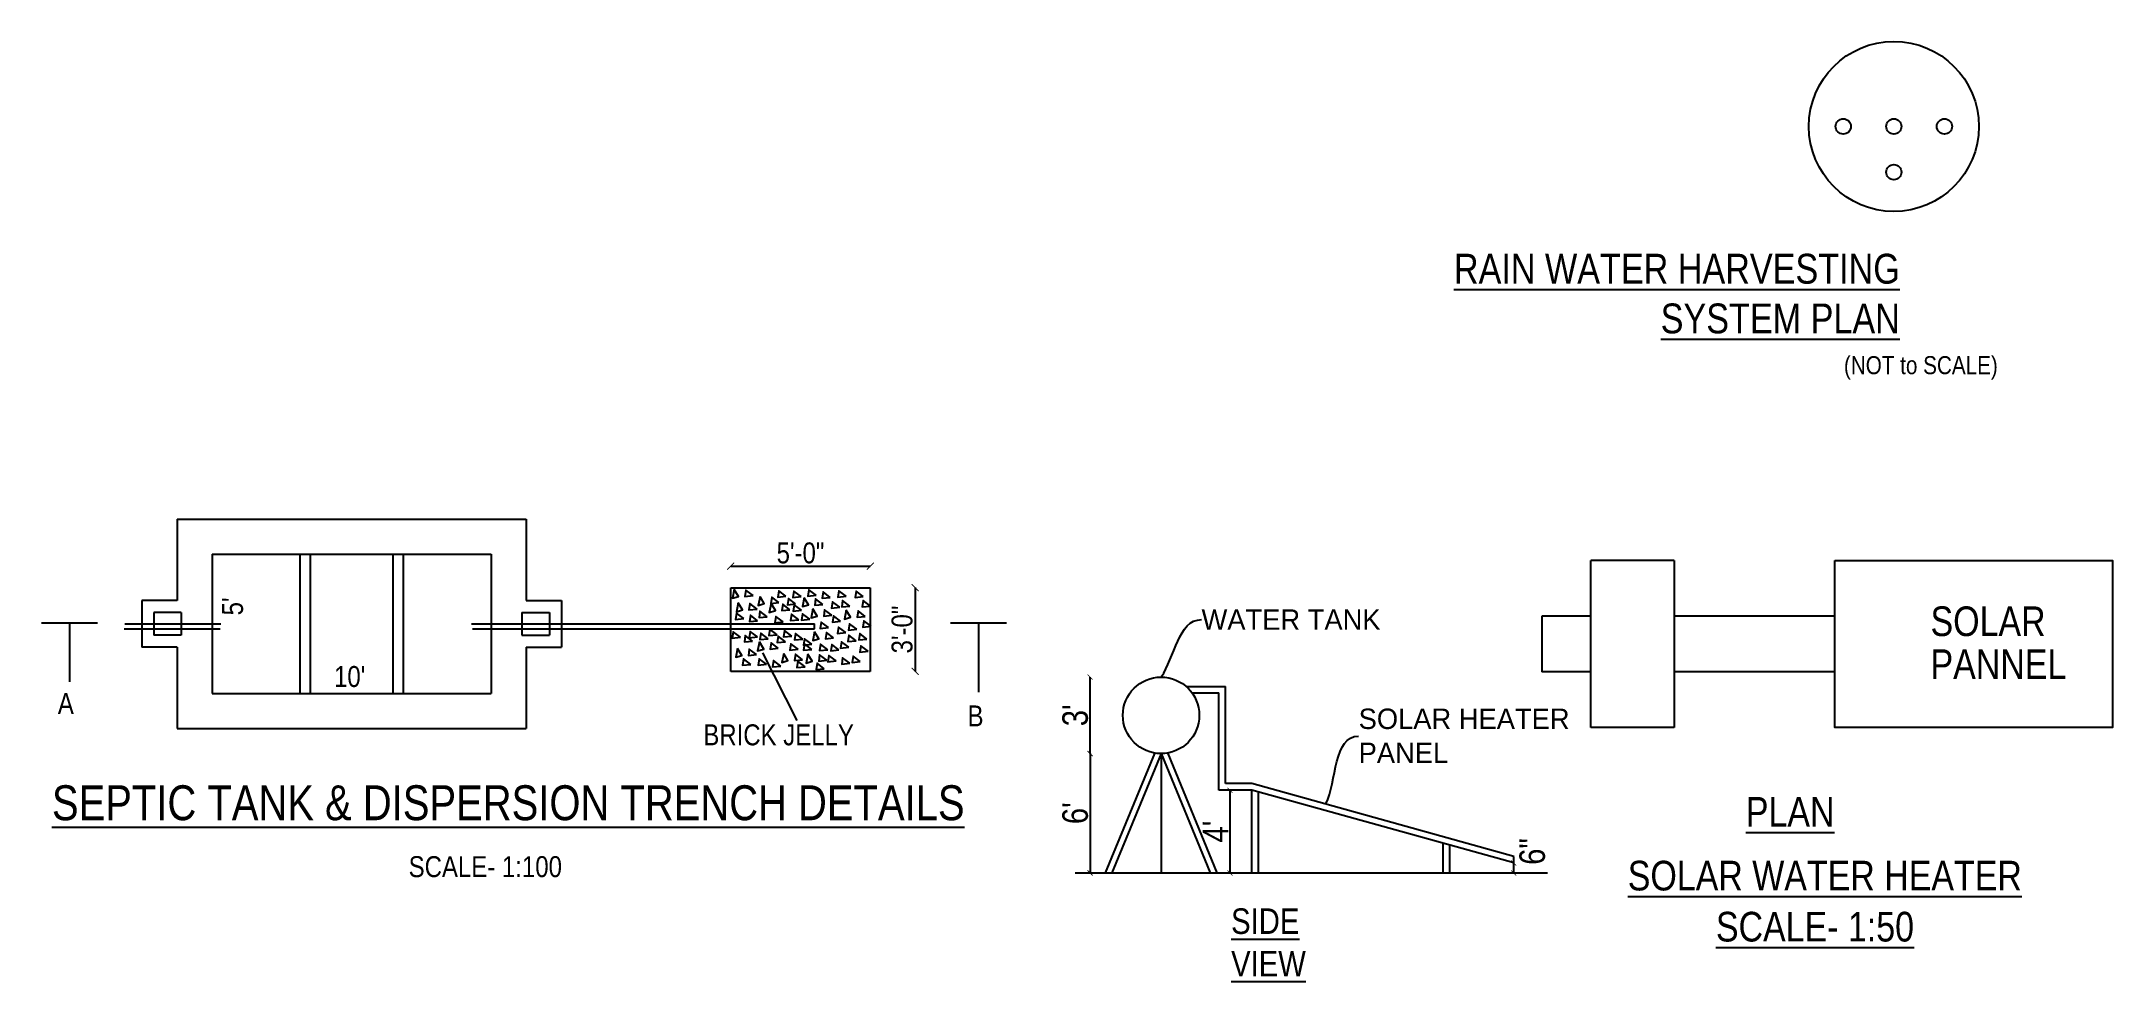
# Model space of a CAD drawing. Header units: metres. Extents: x 1422408 to 2267706, y 3009 to 80428.
# Drawn here: x 2267430.8 to 2267461.99, y 3057.67 to 3071.82 of the extents above; entities that cross this region are included whole.
import ezdxf
from ezdxf import colors
from ezdxf.entities.mleader import LeaderData, LeaderLine
from ezdxf.math import Vec2, Vec3

# ---------------------------------------------------------------- set-up
doc = ezdxf.new("R2010")
doc.units = ezdxf.units.M
doc.header["$LTSCALE"] = 3.5
doc.header["$MEASUREMENT"] = 0
doc.layers.get('0').update_dxf_attribs({"linetype": 'CONTINUOUS'})
doc.layers.get('DEFPOINTS').update_dxf_attribs({"linetype": 'CONTINUOUS'})
doc.layers.add('TAG', color=8, linetype='CONTINUOUS')
doc.styles.add('2', font='swissck.ttf', dxfattribs={"height": 0.35})
doc.styles.add('ARIAL', font='swissck.ttf', dxfattribs={"height": 0.8})
doc.dimstyles.new('2', dxfattribs={"dimtxt": 9, "dimasz": 3, "dimexe": 3, "dimexo": 0, "dimgap": 1, "dimtad": 1, "dimdec": 8, "dimzin": 11, "dimdsep": 46, "dimlunit": 4, "dimtxsty": '2', "dimblk1": 'ARCHTICK', "dimblk2": 'ARCHTICK', "dimsah": 1, "dimcen": 2.5, "dimse1": 1, "dimse2": 1, "dimclrd": 256, "dimclre": 256, "dimclrt": 256, "dimadec": 0, "dimazin": 0, "dimtfac": 1, "dimtdec": 8, "dimtmove": 2, "dimatfit": 3, "dimldrblk": 'ARCHTICK', "dimfxl": 0, "dimtolj": 1, "dimtzin": 0, "dimarcsym": 0})
doc.dimstyles.new('Civil', dxfattribs={"dimtxt": 0.2, "dimasz": 0.15, "dimexe": 0.1, "dimexo": 0.1, "dimgap": 0.0625, "dimtad": 0, "dimzin": 0, "dimdsep": 46, "dimtxsty": 'Standard', "dimblk": 'OBLIQUE', "dimcen": 0, "dimclrd": 253, "dimclrt": 4, "dimadec": 0, "dimazin": 3, "dimtfac": 1, "dimtofl": 0, "dimtmove": 0, "dimatfit": 3, "dimfxl": 0, "dimfrac": 2, "dimtolj": 1, "dimtzin": 0, "dimarcsym": 0})

msp = doc.modelspace()

# ---------------------------------------------------------------- texts
at = {"color": 7, "attachment_point": 6, "style": 'ARIAL'}
for s, insert, char_height in [('{\\LRAIN WATER HARVESTING \\PSYSTEM PLAN}', (2267458.78406, 3068.0237), 0.4490862), ('(NOT to SCALE)', (2267460.25931, 3066.90833), 0.2716972)]:
    msp.add_mtext(s, dxfattribs=dict(at, insert=insert, char_height=char_height))

# ---------------------------------------------------------------- blocks, each defined once
blk = doc.blocks.new('A$C21E6566F')
at = {"layer": 'TAG', "ltscale": 0.05}
for p, q in [((0.938, 3.038), (0.938, 5.288)), ((2.063, 5.288), (0.938, 5.288)), ((2.063, 5.288), (2.063, 3.038)), ((0.938, 4.538), (0.278, 4.538)), ((0.278, 4.538), (0.278, 3.788)), ((4.232, 4.538), (2.063, 4.538)), ((0.938, 3.788), (0.278, 3.788)), ((4.232, 3.788), (2.063, 3.788)), ((2.063, 3.038), (0.938, 3.038))]:
    blk.add_line(p, q, dxfattribs=at)
blk.add_lwpolyline([(4.232, 5.288), (7.981, 5.288), (7.981, 3.038), (4.232, 3.038), (4.232, 5.288)], dxfattribs=at)
at = {"layer": 'TAG', "style": '2'}
for s, p in [('SOLAR ', (5.524, 4.27)), ('PANNEL ', (5.524, 3.691)), ('%%UPLAN', (3.031, 1.698)), ('%%USOLAR WATER HEATER', (1.437, 0.837)), ('%%USCALE- 1:50', (2.627, 0.148))]:
    blk.add_text(s, height=0.4, dxfattribs=at).set_placement(p)
blk = doc.blocks.new('_ArchTick')
at = {"color": 0, "linetype": 'ByBlock', "const_width": 0.15}
blk.add_lwpolyline([(-0.5, -0.5), (0.5, 0.5)], dxfattribs=at)
blk = doc.blocks.new('*D95')
at = {"layer": 'DEFPOINTS', "color": 0}
for p in [(244.7, 10.8), (244.7, 5), (257.6, 5)]:
    blk.add_point(p, dxfattribs=at)
at = {"layer": 'TAG', "lineweight": -2}
blk.add_line((257.6, 10.8), (257.6, 5), dxfattribs=at)
at = {"layer": 'TAG', "lineweight": -2, "xscale": 3, "yscale": 3, "zscale": 3}
for p, rotation in [((257.6, 10.8), 90), ((257.6, 5), 270)]:
    blk.add_blockref('_ArchTick', p, dxfattribs=dict(at, rotation=rotation))
at = {"layer": 'TAG', "insert": (268.6, 17.6), "char_height": 0.25, "attachment_point": 5, "rotation": 90, "style": '2'}
blk.add_mtext('\\A1;{\\H60x;6"}', dxfattribs=at)
blk = doc.blocks.new('*D98')
at = {"layer": 'DEFPOINTS', "color": 0}
for p in [(84.4, 53.6), (84.4, 5), (90.9, 5)]:
    blk.add_point(p, dxfattribs=at)
at = {"layer": 'TAG', "lineweight": -2}
blk.add_line((90.9, 53.6), (90.9, 5), dxfattribs=at)
at = {"layer": 'TAG', "lineweight": -2, "xscale": 3, "yscale": 3, "zscale": 3}
for p, rotation in [((90.9, 53.6), 90), ((90.9, 5), 270)]:
    blk.add_blockref('_ArchTick', p, dxfattribs=dict(at, rotation=rotation))
at = {"layer": 'TAG', "insert": (82.4, 29.3), "char_height": 0.25, "attachment_point": 5, "rotation": 90, "style": '2'}
blk.add_mtext("\\A1;{\\H60x;4'}", dxfattribs=at)
blk = doc.blocks.new('*D96')
at = {"layer": 'DEFPOINTS', "color": 0}
for p in [(8.7, 75.1), (8.7, 5), (8.7, 5)]:
    blk.add_point(p, dxfattribs=at)
at = {"layer": 'TAG', "lineweight": -2}
blk.add_line((8.7, 75.1), (8.7, 5), dxfattribs=at)
at = {"layer": 'TAG', "lineweight": -2, "xscale": 3, "yscale": 3, "zscale": 3}
for p, rotation in [((8.7, 75.1), 90), ((8.7, 5), 270)]:
    blk.add_blockref('_ArchTick', p, dxfattribs=dict(at, rotation=rotation))
at = {"layer": 'TAG', "insert": (0, 40.1), "char_height": 0.25, "attachment_point": 5, "rotation": 90, "style": '2'}
blk.add_mtext("\\A1;{\\H60x;6'}", dxfattribs=at)
blk = doc.blocks.new('*D97')
at = {"layer": 'DEFPOINTS', "color": 0}
for p in [(8.7, 120.1), (8.7, 120.1), (8.7, 75.1)]:
    blk.add_point(p, dxfattribs=at)
at = {"layer": 'TAG', "lineweight": -2}
blk.add_line((8.7, 75.1), (8.7, 120.1), dxfattribs=at)
at = {"layer": 'TAG', "lineweight": -2, "xscale": 3, "yscale": 3, "zscale": 3}
for p, rotation in [((8.7, 120.1), 90), ((8.7, 75.1), 270)]:
    blk.add_blockref('_ArchTick', p, dxfattribs=dict(at, rotation=rotation))
at = {"layer": 'TAG', "insert": (0, 97.6), "char_height": 0.25, "attachment_point": 5, "rotation": 90, "style": '2'}
blk.add_mtext("\\A1;{\\H60x;3'}", dxfattribs=at)
blk = doc.blocks.new('*D93')
at = {"layer": 'DEFPOINTS', "color": 0}
for p in [(359.61, 124.4), (359.61, 88.4), (378.92, 88.4)]:
    blk.add_point(p, dxfattribs=at)
at = {"layer": 'TAG', "lineweight": -2}
blk.add_line((378.92, 124.4), (378.92, 88.4), dxfattribs=at)
at = {"layer": 'TAG', "lineweight": -2, "xscale": 3, "yscale": 3, "zscale": 3}
for p, rotation in [((378.92, 124.4), 90), ((378.92, 88.4), 270)]:
    blk.add_blockref('_ArchTick', p, dxfattribs=dict(at, rotation=rotation))
at = {"layer": 'TAG', "insert": (373.31, 106.4), "char_height": 9, "attachment_point": 5, "rotation": 90, "style": '2'}
blk.add_mtext('\\A1;3\'-0"', dxfattribs=at)
blk = doc.blocks.new('_Oblique')
at = {"color": 0, "linetype": 'ByBlock', "lineweight": -2}
blk.add_line((-0.5, -0.5), (0.5, 0.5), dxfattribs=at)
blk = doc.blocks.new('*D94')
at = {"layer": 'DEFPOINTS', "color": 0}
for p in [(359.61, 133.65), (299.61, 124.4), (359.61, 124.4)]:
    blk.add_point(p, dxfattribs=at)
at = {"layer": 'TAG', "lineweight": -2}
blk.add_line((299.61, 133.65), (359.61, 133.65), dxfattribs=at)
at = {"layer": 'TAG', "lineweight": -2, "xscale": 3, "yscale": 3, "zscale": 3, "rotation": 180}
blk.add_blockref('_ArchTick', (299.61, 133.65), dxfattribs=at)
at = {"layer": 'TAG', "lineweight": -2, "xscale": 3, "yscale": 3, "zscale": 3}
blk.add_blockref('_ArchTick', (359.61, 133.65), dxfattribs=at)
at = {"layer": 'TAG', "insert": (329.61, 139.27), "char_height": 9, "attachment_point": 5, "style": '2'}
blk.add_mtext('\\A1;5\'-0"', dxfattribs=at)
blk = doc.blocks.new('A$C5DC648C7')
at = {"layer": 'TAG', "ltscale": 0.05}
for p, q in [((65.16701212, 114.55134805), (88.33217982, 114.55134805)), ((68.53011192, 110.89871548), (84.43586007, 110.89871548)), ((84.43586007, 53.61798142), (84.43586007, 110.89871548)), ((88.33217982, 57.51430117), (88.33217982, 114.55134805)), ((46.52556513, 75.13376268), (17.60949384, 5.00000719)), ((50.42188488, 75.13376268), (21.50581359, 5.00000719)), ((50.42188488, 75.13376268), (50.42188488, 5.00000719)), ((50.42188488, 75.13376268), (79.33795617, 5.00000719)), ((54.31820463, 75.13376268), (83.23427592, 5.00000719)), ((103.72564184, 53.61798142), (84.43586007, 53.61798142)), ((103.72564184, 57.51430117), (88.33217982, 57.51430117)), ((257.63027196, 14.74080656), (103.72564184, 57.51430117)), ((103.72564184, 5.00000719), (103.72564184, 53.61798142)), ((257.63027196, 10.84448681), (103.72564184, 53.61798142)), ((107.62196159, 5.00000719), (107.62196159, 52.53510814)), ((216.1799603, 5.00000719), (216.1799603, 22.36444356)), ((220.07628005, 5.00000719), (220.07628005, 21.28157028)), ((-0.00001762, 5.00000719), (277.49833998, 5.00000719))]:
    blk.add_line(p, q, dxfattribs=at)
at = {"layer": 'TAG'}
blk.add_line((257.63027196, 10.84448681), (257.63027196, 14.74080656), dxfattribs=at)
at = {"layer": 'TAG', "ltscale": 0.05}
blk.add_circle((50.42188488, 97.60044598), 22.4666833, dxfattribs=at)
at = {"layer": 'TAG', "insert": (91.5702425, -15.80617847), "char_height": 15, "width": 0.2036735495, "attachment_point": 1, "style": '2'}
blk.add_mtext('{\\LSIDE VIEW}', dxfattribs=at)
at = {"layer": 'TAG'}
for base, p1, p2, text, picture, middle in [((8.66178676, 120.06712928), (8.66178676, 75.13376268), (8.66178676, 120.06712928), "{\\H60x;3'}", '*D97', (-0.00192402, 97.60044598)), ((8.66178676, 5.00000719), (8.66178676, 75.13376268), (8.66178676, 5.00000719), "{\\H60x;6'}", '*D96', (0.00319194, 40.06688494)), ((90.89760864, 5.00000719), (84.43586007, 53.61798142), (84.43586007, 5.00000719), "{\\H60x;4'}", '*D98', (82.39760864, 29.3089943))]:
    dim = blk.add_linear_dim(base=base, p1=p1, p2=p2, angle=90, text=text, dimstyle='2', dxfattribs=at)
    dim.commit()
    dim.dimension.update_dxf_attribs({"geometry": picture, "text_midpoint": middle})
dim = blk.add_linear_dim(base=(257.63027196, 5.00000719), p1=(244.67043717, 10.84448681), p2=(244.67043717, 5.00000719), angle=90, text='{\\H60x;6"}', dimstyle='2', dxfattribs=at)
dim.commit()
dim.dimension.update_dxf_attribs({"geometry": '*D95', "text_midpoint": (268.60915058, 17.64981763), "dimtype": 128})
ml = blk.add_multileader_mtext('Standard', dxfattribs=at)
ml.set_content('WATER TANK', color=256)
ml.set_leader_properties(color=1)
ml.build(insert=Vec2(0, 0))
ml.multileader.update_dxf_attribs({"leader_type": 2, "text_left_attachment_type": 2, "text_right_attachment_type": 2, "dogleg_length": 0.36, "arrow_head_size": 0.18})
ctx = ml.context
ctx.base_point, ctx.char_height, ctx.arrow_head_size, ctx.landing_gap_size, ctx.plane_origin = Vec3(74.18566086, 153.84013002), 12, 0.18, 0.01, Vec3(50.42188488, 120.06712928)
ctx.left_attachment, ctx.right_attachment = 2, 2
notes = []
notes.append((ctx, [(0, (1, 1, 0), (73.82566086, 153.84013002), (1, 0), 0.36, [(0, [(50.42188488, 120.06712928)], 0, [])])]))
ctx.mtext.insert, ctx.mtext.flow_direction = Vec3(74.19566086, 159.84402612), 5
ml = blk.add_multileader_mtext('Standard', dxfattribs=at)
ml.set_content('SOLAR HEATER\\PPANEL', color=256)
ml.set_leader_properties(color=1)
ml.build(insert=Vec2(0, 0))
ml.multileader.update_dxf_attribs({"leader_type": 2, "text_left_attachment_type": 2, "text_right_attachment_type": 2, "dogleg_length": 0.36, "arrow_head_size": 0.18})
ctx = ml.context
ctx.base_point, ctx.char_height, ctx.arrow_head_size, ctx.landing_gap_size, ctx.plane_origin = Vec3(166.49074301, 85.41856085), 12, 0.18, 0.01, Vec3(147.14315796, 45.44761487)
ctx.left_attachment, ctx.right_attachment = 2, 2
notes.append((ctx, [(0, (1, 1, 0), (166.13074301, 85.41856085), (1, 0), 0.36, [(0, [(147.14315796, 45.44761487)], 0, [])])]))
ctx.mtext.insert, ctx.mtext.flow_direction = Vec3(166.50074301, 101.5627167), 5
for ctx, leaders in notes:
    for number, flags, end, landing, length, lines in leaders:
        leader = LeaderData()
        leader.index, (leader.has_last_leader_line, leader.has_dogleg_vector, leader.attachment_direction) = number, flags
        leader.last_leader_point, leader.dogleg_vector, leader.dogleg_length = Vec3(end), Vec3(landing), length
        for number, points, colour, breaks in lines:
            line = LeaderLine()
            line.index, line.vertices, line.color, line.breaks = number, Vec3.list(points), colors.encode_raw_color(colour), breaks
            leader.lines.append(line)
        ctx.leaders.append(leader)
blk = doc.blocks.new('A$C194E44DC')
at = {"layer": 'TAG'}
for p, q in [((61.64533004, 153.84557226), (61.64533004, 118.83016394)), ((61.64533004, 153.84557226), (211.64533004, 153.84557226)), ((211.64533004, 153.84557226), (211.64533004, 118.83016394)), ((76.64533004, 138.84557226), (76.64533004, 78.84557226)), ((76.64533004, 138.84557226), (196.64533004, 138.84557226)), ((114.35533004, 138.84557226), (114.35533004, 78.84557226)), ((118.85533004, 138.84557226), (118.85533004, 78.84557226)), ((154.31533004, 138.84557226), (154.31533004, 78.84557226)), ((158.81533004, 138.84557226), (158.81533004, 78.84557226)), ((196.64533004, 138.84557226), (196.64533004, 78.84557226)), ((46.46967519, 118.83016394), (46.46967519, 98.86098059)), ((61.64533004, 118.83016394), (46.46967519, 118.83016394)), ((211.64533004, 118.83016394), (226.82098489, 118.83016394)), ((226.82098489, 118.83016394), (226.82098489, 98.86098059)), ((299.6094205, 88.39712157), (299.6094205, 124.39712157)), ((299.6094205, 124.39712157), (359.6094205, 124.39712157)), ((359.6094205, 124.39712157), (359.6094205, 88.39712157)), ((27.46022971, 109.13027), (3.30981775, 109.13027)), ((15.38502373, 109.13027), (15.38502373, 83.91092423)), ((51.57291093, 113.7269282), (51.57291093, 103.96421633)), ((63.43885855, 113.7269282), (51.57291093, 113.7269282)), ((63.43885855, 113.7269282), (63.43885855, 103.96421633)), ((188.19727919, 108.84557226), (234.56964439, 108.84557226)), ((209.85180153, 113.7269282), (209.85180153, 103.96421633)), ((209.85180153, 113.7269282), (221.71774915, 113.7269282)), ((221.71774915, 113.7269282), (221.71774915, 103.96421633)), ((234.56964439, 108.84557226), (335.6094205, 108.84557226)), ((335.6094205, 106.70293433), (335.6094205, 108.84557226)), ((418.18758477, 109.13027), (394.03717282, 109.13027)), ((406.1123788, 109.13027), (406.1123788, 79.52495125)), ((61.64533004, 98.86098059), (46.46967519, 98.86098059)), ((63.43885855, 103.96421633), (51.57291093, 103.96421633)), ((61.64533004, 98.86098059), (61.64533004, 63.84557226)), ((188.56162417, 106.70293433), (234.56964439, 106.70293433)), ((209.85180153, 103.96421633), (221.71774915, 103.96421633)), ((211.64533004, 98.86098059), (211.64533004, 63.84557226)), ((211.64533004, 98.86098059), (226.82098489, 98.86098059)), ((234.56964439, 106.70293433), (335.6094205, 106.70293433)), ((359.6094205, 88.39712157), (299.6094205, 88.39712157)), ((76.64533004, 78.84557226), (196.64533004, 78.84557226)), ((61.64533004, 63.84557226), (211.64533004, 63.84557226))]:
    blk.add_line(p, q, dxfattribs=at)
at = {"layer": 'TAG', "ltscale": 8}
for p, q in [((39.09382912, 108.84557226), (80.39761077, 108.84557226)), ((38.81508279, 106.70293433), (80.11886444, 106.70293433))]:
    blk.add_line(p, q, dxfattribs=at)
at = {"layer": 'TAG'}
for points in [[(301.13180469, 123.63698775), (300.34087588, 119.81851852), (302.97731464, 120.60854664), (301.13180469, 123.63698775)], [(302.84548847, 117.84344824), (302.05455966, 114.02497901), (304.69099841, 114.81500713), (302.84548847, 117.84344824)], [(309.27173677, 120.98733201), (306.1545293, 123.33025608), (305.74556545, 120.60854664), (309.27173677, 120.98733201)], [(310.98542054, 115.1937925), (307.86821308, 117.53671657), (307.45924923, 114.81500713), (310.98542054, 115.1937925)], [(312.20482205, 120.60854664), (311.41389325, 116.79007742), (314.050332, 117.58010553), (312.20482205, 120.60854664)], [(316.95040898, 117.58010553), (316.15948018, 113.76163631), (318.79591893, 114.55166442), (316.95040898, 117.58010553)], [(320.34475413, 117.9588909), (317.22754666, 120.30181497), (316.81858281, 117.58010553), (320.34475413, 117.9588909)], [(323.37665728, 120.7239893), (320.25944982, 123.06691338), (319.85048597, 120.34520394), (323.37665728, 120.7239893)], [(325.09034106, 114.93044979), (321.97313359, 117.27337386), (321.56416974, 114.55166442), (325.09034106, 114.93044979)], [(327.50344413, 117.44016416), (324.38623667, 119.78308823), (323.97727282, 117.06137879), (327.50344413, 117.44016416)], [(329.85016155, 120.60461701), (326.73295408, 122.94754108), (326.32399023, 120.22583164), (329.85016155, 120.60461701)], [(330.03893606, 114.67237145), (326.92172859, 117.01529553), (326.51276474, 114.29358609), (330.03893606, 114.67237145)], [(331.25833757, 120.0871256), (330.46740876, 116.26865637), (333.10384751, 117.05868449), (331.25833757, 120.0871256)], [(336.30363445, 121.19062363), (333.18642698, 123.5335477), (332.77746313, 120.81183826), (336.30363445, 121.19062363)], [(339.23701711, 117.20575996), (336.11980964, 119.54868403), (335.71084579, 116.82697459), (339.23701711, 117.20575996)], [(342.4301728, 120.20256826), (339.31296533, 122.54549233), (338.90400148, 119.82378289), (342.4301728, 120.20256826)], [(346.51184674, 116.03373895), (343.39463928, 118.37666302), (342.98567543, 115.65495358), (346.51184674, 116.03373895)], [(349.21056613, 120.72181523), (346.09335866, 123.0647393), (345.68439481, 120.34302986), (349.21056613, 120.72181523)], [(350.8532655, 116.50254735), (347.73605804, 118.84547142), (347.32709418, 116.12376198), (350.8532655, 116.50254735)], [(356.60272035, 120.60461701), (353.48551288, 122.94754108), (353.07654903, 120.22583164), (356.60272035, 120.60461701)], [(359.65345581, 116.50254735), (356.53624835, 118.84547142), (356.1272845, 116.12376198), (359.65345581, 116.50254735)], [(305.20964278, 111.11125846), (302.09243531, 113.45418253), (301.68347146, 110.73247309), (305.20964278, 111.11125846)], [(311.19376091, 110.17364942), (308.07655344, 112.51657349), (307.66758959, 109.79486405), (311.19376091, 110.17364942)], [(315.30051639, 111.93167705), (312.18330892, 114.27460112), (311.77434507, 111.55289168), (315.30051639, 111.93167705)], [(322.10599125, 109.70484101), (318.98878379, 112.04776508), (318.57981994, 109.32605564), (322.10599125, 109.70484101)], [(328.91146612, 110.64245006), (325.79425865, 112.98537413), (325.3852948, 110.26366469), (328.91146612, 110.64245006)], [(333.60490095, 110.87685426), (330.48769349, 113.21977833), (330.07872963, 110.49806889), (333.60490095, 110.87685426)], [(334.9599092, 115.23372638), (334.16898039, 111.41525715), (336.80541914, 112.20528527), (334.9599092, 115.23372638)], [(341.58373453, 107.24360077), (338.46652706, 109.58652484), (338.05756321, 106.8648154), (341.58373453, 107.24360077)], [(343.09984128, 112.58407064), (339.98263381, 114.92699471), (339.57366996, 112.20528527), (343.09984128, 112.58407064)], [(346.86384871, 109.93924522), (343.74664125, 112.28216929), (343.3376774, 109.56045985), (346.86384871, 109.93924522)], [(349.09322744, 105.13396295), (345.97601997, 107.47688702), (345.56705612, 104.75517758), (349.09322744, 105.13396295)], [(349.31529238, 114.71229757), (348.52436358, 110.89382835), (351.16080233, 111.68385646), (349.31529238, 114.71229757)], [(353.78666227, 106.54038816), (350.66945481, 108.88331224), (350.26049095, 106.1616028), (353.78666227, 106.54038816)], [(357.45522446, 112.06264183), (354.33801699, 114.4055659), (353.92905314, 111.68385646), (357.45522446, 112.06264183)], [(360.00545778, 107.82960739), (356.88825032, 110.17253147), (356.47928647, 107.45082203), (360.00545778, 107.82960739)], [(303.80160669, 103.14153111), (300.68439922, 105.48445518), (300.27543537, 102.76274574), (303.80160669, 103.14153111)], [(302.58448817, 98.29026791), (301.79355936, 94.47179868), (304.42999811, 95.2618268), (302.58448817, 98.29026791)], [(309.01073647, 101.43415168), (305.893529, 103.77707575), (305.48456515, 101.05536631), (309.01073647, 101.43415168)], [(310.72442025, 95.64061217), (307.60721278, 97.98353624), (307.19824893, 95.2618268), (310.72442025, 95.64061217)], [(311.07642222, 103.2587371), (307.95921475, 105.60166117), (307.5502509, 102.87995173), (311.07642222, 103.2587371)], [(311.94382175, 101.05536631), (311.15289295, 97.23689709), (313.7893317, 98.0269252), (311.94382175, 101.05536631)], [(315.65253246, 102.43831851), (312.535325, 104.78124258), (312.12636115, 102.05953314), (315.65253246, 102.43831851)], [(319.52461056, 104.19634614), (316.40740309, 106.53927021), (315.99843924, 103.81756077), (319.52461056, 104.19634614)], [(320.08375383, 98.40571057), (316.96654637, 100.74863464), (316.55758251, 98.0269252), (320.08375383, 98.40571057)], [(323.11565698, 101.17080898), (319.99844952, 103.51373305), (319.58948567, 100.79202361), (323.11565698, 101.17080898)], [(325.86074476, 103.61033952), (322.7435373, 105.95326359), (322.33457344, 103.23155415), (325.86074476, 103.61033952)], [(328.55946415, 97.98464643), (325.44225668, 100.3275705), (325.03329283, 97.60586106), (328.55946415, 97.98464643)], [(330.5541796, 102.32112029), (327.43697213, 104.66404436), (327.02800828, 101.94233492), (330.5541796, 102.32112029)], [(334.43913702, 97.88428177), (331.32192955, 100.22720584), (330.9129657, 97.5054964), (334.43913702, 97.88428177)], [(334.47605399, 100.07266772), (331.35884652, 102.41559179), (330.94988267, 99.69388235), (334.47605399, 100.07266772)], [(335.69545549, 105.48742187), (334.90452669, 101.66895264), (337.54096544, 102.45898076), (335.69545549, 105.48742187)], [(341.34907125, 97.75024222), (338.23186378, 100.0931663), (337.82289993, 97.37145686), (341.34907125, 97.75024222)], [(343.83538757, 102.83776613), (340.71818011, 105.1806902), (340.30921625, 102.45898076), (343.83538757, 102.83776613)], [(346.15983067, 97.63304401), (343.0426232, 99.97596808), (342.63365935, 97.25425864), (346.15983067, 97.63304401)], [(350.38392484, 98.80506502), (347.26671737, 101.14798909), (346.85775352, 98.42627965), (350.38392484, 98.80506502)], [(353.55199899, 101.61790768), (350.43479153, 103.96083175), (350.02582768, 101.23912231), (353.55199899, 101.61790768)], [(358.19077076, 102.31633732), (355.07356329, 104.65926139), (354.66459944, 101.93755195), (358.19077076, 102.31633732)], [(358.71477449, 97.04702962), (355.59756702, 99.38995369), (355.18860317, 96.66824425), (358.71477449, 97.04702962)], [(308.26036414, 91.42134429), (305.14315667, 93.76426836), (304.73419282, 91.04255892), (308.26036414, 91.42134429)], [(314.94851442, 91.53854251), (311.83130695, 93.88146658), (311.4223431, 91.15975714), (314.94851442, 91.53854251)], [(321.16470021, 90.68713557), (318.04749274, 93.03005965), (317.63852889, 90.3083502), (321.16470021, 90.68713557)], [(322.38410171, 96.10188972), (321.59317291, 92.28342049), (324.22961166, 93.07344861), (322.38410171, 96.10188972)], [(330.52403379, 93.45223398), (327.40682633, 95.79515805), (326.99786248, 93.07344861), (330.52403379, 93.45223398)], [(331.60498017, 90.42643282), (328.4877727, 92.76935689), (328.07880885, 90.04764745), (331.60498017, 90.42643282)], [(332.82438168, 95.84118696), (332.03345287, 92.02271774), (334.66989162, 92.81274585), (332.82438168, 95.84118696)], [(339.82369646, 89.54611067), (336.706489, 91.88903474), (336.29752515, 89.1673253), (339.82369646, 89.54611067)], [(340.96431376, 93.19153122), (337.84710629, 95.53445529), (337.43814244, 92.81274585), (340.96431376, 93.19153122)], [(344.87941698, 92.93080517), (341.76220951, 95.27372924), (341.35324566, 92.5520198), (344.87941698, 92.93080517)], [(350.8532655, 91.8901527), (347.73605804, 94.23307677), (347.32709418, 91.51136733), (350.8532655, 91.8901527)], [(355.31969694, 92.67010242), (352.20248947, 95.01302649), (351.79352562, 92.29131705), (355.31969694, 92.67010242)]]:
    blk.add_lwpolyline(points, dxfattribs=at)
at = {"layer": 'TAG', "style": '2'}
blk.add_text("5'", height=9, rotation=90, dxfattribs=at).set_placement((89.96050235, 112.48621522))
for s, height, p in [("10'", 9, (129.0923212, 81.71862124)), ('A', 9, (10.35951707, 70.12189404)), ('B', 9, (401.41521842, 64.77085613)), ('BRICK JELLY', 9, (287.84087289, 56.64591186)), ('%%USEPTIC TANK & DISPERSION TRENCH DETAILS', 15, (7.82598127, 24.46024603)), ('SCALE- 1:100', 9, (161.1737271, 0.00002555))]:
    blk.add_text(s, height=height, dxfattribs=at).set_placement(p)
at = {"layer": 'TAG'}
dim = blk.add_linear_dim(base=(359.6094205023, 133.6474424789), p1=(299.6094205023, 124.3971215742), p2=(359.6094205023, 124.3971215742), dimstyle='2', dxfattribs=at)
dim.commit()
dim.dimension.update_dxf_attribs({"geometry": '*D94', "text_midpoint": (329.6094205023, 139.2672476737)})
dim = blk.add_linear_dim(base=(378.9197541301, 88.3971215742), p1=(359.6094205023, 124.3971215742), p2=(359.6094205023, 88.3971215742), angle=90, dimstyle='2', dxfattribs=at)
dim.commit()
dim.dimension.update_dxf_attribs({"geometry": '*D93', "text_midpoint": (373.3057930911, 106.3971215742)})
blk.add_leader([(313.22913043, 96.40693137), (327.96831186, 67.24827678)], dimstyle='Civil', dxfattribs=at)

# ---------------------------------------------------------------- linework, layer by layer
at = {"color": 7, "ltscale": 0.1}
for centre, radius in [((2267458.69397, 3070.54316), 1.28012), ((2267457.93235, 3070.54316), 0.11485), ((2267458.69397, 3070.54316), 0.11485), ((2267459.45559, 3070.54316), 0.11485), ((2267458.69397, 3069.8545), 0.11485)]:
    msp.add_circle(centre, radius, dxfattribs=at)

# ---------------------------------------------------------------- block references
at = {"color": 7}
for name, p, xscale, yscale, zscale in [('A$C194E44DC', (2267430.68074, 3059.24083), 0.0350334728012247, 0.0350334728012247, 0.0350334728012247), ('A$C5DC648C7', (2267446.36633, 3059.17551), 0.0256290112246304, 0.0256290112246304, 0.0256290112246304)]:
    msp.add_blockref(name, p, dxfattribs=dict(at, xscale=xscale, yscale=yscale, zscale=zscale))
at = {"color": 7, "ltscale": 0.1, "xscale": 1.115605516703205, "yscale": 1.115605516703205, "zscale": 1.115605516703205}
msp.add_blockref('A$C21E6566F', (2267453.0837, 3058.1066), dxfattribs=at)

msp.set_redraw_order([(e.dxf.handle, doc.entitydb.next_handle()) for e in msp.query("TEXT MTEXT ATTDEF DIMENSION ARC_DIMENSION")])  # texts and dimensions are drawn at this point

doc.saveas('drawing.dxf')
